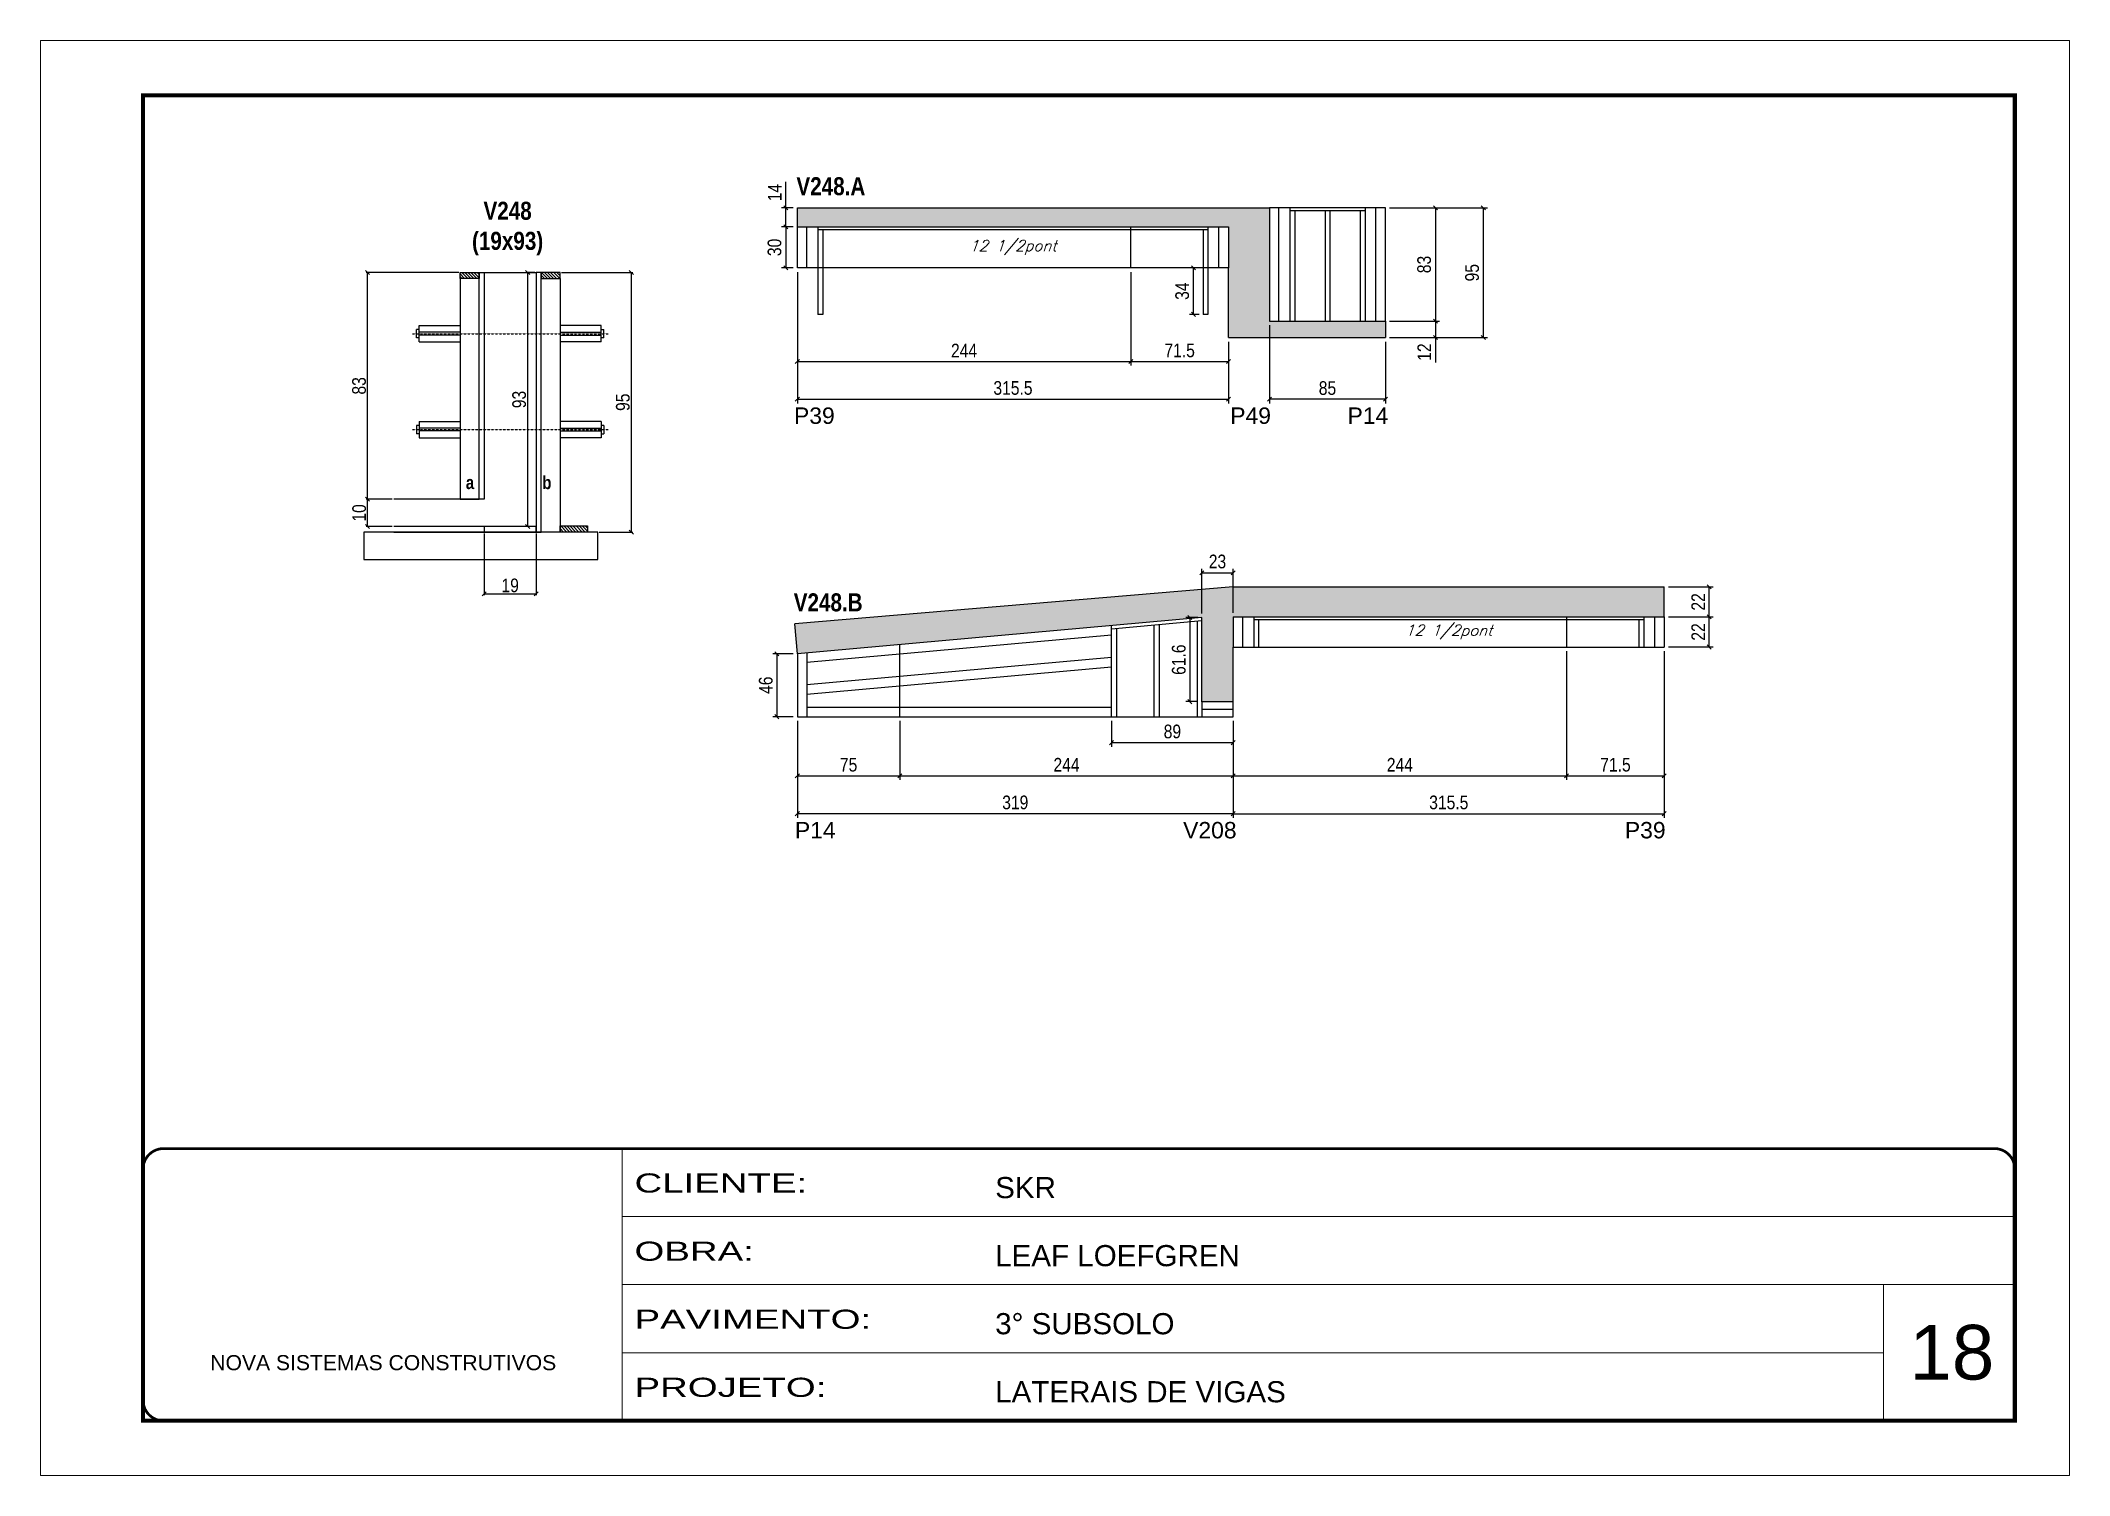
# Model space of a CAD drawing. Extents: x 3309 to 9590, y -2522 to 15424.
# Drawn here: x 4908 to 6393, y 8964 to 10014 of the extents above; entities that cross this region are included whole.
import ezdxf

# ---------------------------------------------------------------- set-up
doc = ezdxf.new("R2010")
doc.units = 0
for name, pattern in [('CONTINUO', [0]), ('DASHED', [0.75, 0.5, -0.25]), ('HIDDEN', [0.375, 0.25, -0.125])]:
    doc.linetypes.add(name, pattern=pattern)
for name, color, linetype in [('5', 5, 'Continuous'), ('COTA', 241, 'Continuous'), ('detalhes', 4, 'Continuous'), ('NOMENCLATURA', 7, 'Continuous'), ('Painéis', 200, 'Continuous'), ('SARR_2.2x10', 60, 'Continuous'), ('SARR_2.2x7', 40, 'Continuous'), ('SARR_3.5x7', 81, 'Continuous'), ('SARR_EDITAR', 141, 'Continuous'), ('TENSOR', 3, 'Continuous'), ('texto', 7, 'Continuous')]:
    doc.layers.add(name, color=color, linetype=linetype)
for name, color, linetype, lineweight in [('CARIMBO', 255, 'Continuous', 9), ('CONCRETO', 251, 'Continuous', 25), ('Folhas', 255, 'Continuous', 9), ('SARRAFO DE PRESSAO', 251, 'DASHED', 9)]:
    doc.layers.add(name, color=color, linetype=linetype, lineweight=lineweight)
doc.styles.add('ARIAL', font='arial.ttf')
doc.styles.add('COTA TECNICA', font='techl___.ttf', dxfattribs={"height": 10})
doc.styles.add('COTA TECNICA 2X', font='techl___.ttf', dxfattribs={"height": 10})
doc.styles.add('Romans', font='romans.shx')
doc.styles.get("Standard").update_dxf_attribs({"font": 'arial.ttf'})
doc.styles.add('TECNICA', font='techb___.ttf', dxfattribs={"height": 10})
doc.styles.add('Tecnologia', font='')
doc.styles.get('Tecnologia').set_extended_font_data('Forgotten Futurist')
doc.dimstyles.new('PAINEL', dxfattribs={"dimtxt": 10, "dimasz": 3, "dimexe": 3, "dimexo": 3, "dimgap": 3, "dimtad": 1, "dimdec": 1, "dimzin": 12, "dimdsep": 46, "dimtxsty": 'COTA TECNICA', "dimblk1": 'OBLIQUE', "dimblk2": 'OBLIQUE', "dimsah": 1, "dimcen": 0.9, "dimclrd": 4, "dimclre": 4, "dimclrt": 240, "dimadec": 1, "dimazin": 3, "dimtfac": 1, "dimtdec": 1, "dimtmove": 0, "dimatfit": 3, "dimfxl": 1, "dimtolj": 1, "dimtzin": 12, "dimarcsym": 0})
doc.dimstyles.new('SECAO', dxfattribs={"dimscale": 0.333333, "dimtxt": 5, "dimasz": 9, "dimexe": 3, "dimexo": 3, "dimgap": 3, "dimtad": 1, "dimdec": 1, "dimlfac": 0.5, "dimzin": 12, "dimdsep": 46, "dimtxsty": 'COTA TECNICA 2X', "dimblk1": 'OBLIQUE', "dimblk2": 'OBLIQUE', "dimsah": 1, "dimcen": 0.9, "dimclrd": 4, "dimclre": 4, "dimclrt": 240, "dimadec": 1, "dimazin": 3, "dimtfac": 1, "dimtdec": 1, "dimtmove": 0, "dimatfit": 3, "dimfxl": 1, "dimtolj": 1, "dimtzin": 12, "dimarcsym": 0})
pattern_1 = [(135, (38402.5196, -113672.6308), (-1.122532015, -1.122532015), [])]

msp = doc.modelspace()

# ---------------------------------------------------------------- texts
at = {"layer": '5', "linetype": 'Continuous'}
for s, p in [('P39', (5459.32, 9733.09)), ('P49', (5778.63, 9733.09)), ('P14', (5864.47, 9733.09)), ('P14', (5460.02, 9429.75)), ('V208', (5744.15, 9429.75)), ('P39', (6067.49, 9429.75))]:
    msp.add_text(s, height=12, rotation=0.00004, dxfattribs=at).set_placement(p)
at = {"layer": 'CARIMBO', "style": 'ARIAL'}
msp.add_text('18', height=40, dxfattribs=at).set_placement((6275.73, 9033.7))
at = {"layer": 'detalhes', "style": 'TECNICA'}
for s, p in [('a', (5219.11, 9685.36)), ('b', (5275.08, 9685.35))]:
    msp.add_text(s, height=9.6, dxfattribs=at).set_placement(p)
at = {"layer": 'NOMENCLATURA', "style": 'TECNICA'}
for s, p in [('V248.A', (5461.1, 9900.39)), ('V248.B', (5459.13, 9595.86))]:
    msp.add_text(s, height=13.2, dxfattribs=at).set_placement(p)
at = {"layer": 'NOMENCLATURA', "insert": (5249.71, 9895.63), "char_height": 13.2, "attachment_point": 2, "style": 'TECNICA'}
msp.add_mtext_dynamic_manual_height_columns('V248\\P(19x93)', width=300.2766, gutter_width=1, heights=[0], dxfattribs=at)
at = {"layer": 'texto', "color": 2, "char_height": 8, "attachment_point": 5, "style": 'Romans'}
for insert in [(5619.57, 9862.21), (5938.57, 9580.77)]:
    msp.add_mtext('{\\Q19;\\C256;12 1/2pont}', dxfattribs=dict(at, insert=insert))

# ---------------------------------------------------------------- blocks, each defined once
blk = doc.blocks.new('9999999999')
at = {"color": 30, "linetype": 'CONTINUO'}
for p, q in [((98564.6, 34230.2), (98564.6, 34429.4)), ((98564.6, 34379.6), (99584, 34379.6)), ((98564.6, 34329.8), (99488, 34329.8)), ((99584, 34329.8), (99488, 34329.8)), ((99488, 34329.8), (99488, 34230.2)), ((98564.6, 34280), (99488, 34280))]:
    blk.add_line(p, q, dxfattribs=at)
at = {"color": 30, "linetype": 'CONTINUO', "const_width": 2}
blk.add_lwpolyline([(99584, 34230.2), (99584, 34414.4, 0.414214), (99569, 34429.4), (98229, 34429.4, 0.414214), (98214, 34414.4), (98214, 34245.2, 0.414214), (98229, 34230.2), (99584, 34230.2)], format="xyb", dxfattribs=at)
at = {"layer": 'Folhas'}
blk.add_lwpolyline([(98139, 34190.2), (99624, 34190.2), (99624, 35240.2), (98139, 35240.2)], close=True, dxfattribs=at)
at = {"layer": 'Folhas', "color": 30, "const_width": 3}
blk.add_lwpolyline([(98214, 34230.2), (99584, 34230.2), (99584, 35200.2), (98214, 35200.2)], close=True, dxfattribs=at)
at = {"color": 7, "linetype": 'Continuous', "ltscale": 5, "style": 'ARIAL'}
for s, height, p in [('SKR', 15.48, (98837.7, 34393.1)), ('LEAF LOEFGREN', 15.483, (98837.7, 34343.3)), ('3° SUBSOLO', 15.48, (98837.7, 34293.5)), ('NOVA SISTEMAS CONSTRUTIVOS', 11.059, (98263.2, 34267.2)), ('LATERAIS DE VIGAS', 15.483, (98837.7, 34243.7))]:
    blk.add_text(s, height=height, dxfattribs=at).set_placement(p)
at = {"layer": 'Folhas', "color": 7, "style": 'Tecnologia', "width": 1.5}
for s, p in [('CLIENTE:', (98573.7, 34397.2)), ('OBRA:', (98573.7, 34347.3)), ('PAVIMENTO:', (98573.7, 34297.5)), ('PROJETO:', (98573.7, 34247.7))]:
    blk.add_text(s, height=14, dxfattribs=at).set_placement(p)
blk = doc.blocks.new('_Oblique')
at = {"color": 0, "linetype": 'ByBlock', "lineweight": -2}
blk.add_line((-0.5, -0.5), (0.5, 0.5), dxfattribs=at)
blk = doc.blocks.new('*D562')
at = {"layer": 'COTA', "color": 4, "lineweight": -2, "transparency": 16777216}
for p, q in [((5269.6, 9843.9), (5263.4, 9843.9)), ((5264.4, 9657.9), (5264.4, 9843.9)), ((5269.6, 9657.9), (5263.4, 9657.9))]:
    blk.add_line(p, q, dxfattribs=at)
at = {"layer": 'Defpoints', "color": 0, "transparency": 16777216}
for p in [(5264.4, 9843.9), (5270.6, 9843.9), (5270.6, 9657.9)]:
    blk.add_point(p, dxfattribs=at)
at = {"layer": 'COTA', "color": 4, "lineweight": -2, "transparency": 16777216, "xscale": 3, "yscale": 3, "zscale": 3}
for p, rotation in [((5264.4, 9843.9), 90), ((5264.4, 9657.9), 270)]:
    blk.add_blockref('_Oblique', p, dxfattribs=dict(at, rotation=rotation))
at = {"layer": 'COTA', "color": 240, "transparency": 16777216, "insert": (5258.2, 9750.9), "char_height": 10, "attachment_point": 5, "rotation": 90, "style": 'COTA TECNICA 2X'}
blk.add_mtext('\\A1;93', dxfattribs=at)
blk = doc.blocks.new('*D559')
at = {"layer": 'COTA', "color": 4, "lineweight": -2, "transparency": 16777216}
for p, q in [((5165.3, 9677.9), (5146.2, 9677.9)), ((5147.2, 9657.9), (5147.2, 9677.9)), ((5165.3, 9657.9), (5146.2, 9657.9))]:
    blk.add_line(p, q, dxfattribs=at)
at = {"layer": 'Defpoints', "color": 0, "transparency": 16777216}
for p in [(5147.2, 9677.9), (5166.3, 9677.9), (5166.3, 9657.9)]:
    blk.add_point(p, dxfattribs=at)
at = {"layer": 'COTA', "color": 4, "lineweight": -2, "transparency": 16777216, "xscale": 3, "yscale": 3, "zscale": 3}
for p, rotation in [((5147.2, 9677.9), 90), ((5147.2, 9657.9), 270)]:
    blk.add_blockref('_Oblique', p, dxfattribs=dict(at, rotation=rotation))
at = {"layer": 'COTA', "color": 240, "transparency": 16777216, "insert": (5141.1, 9667.9), "char_height": 10, "attachment_point": 5, "rotation": 90, "style": 'COTA TECNICA 2X'}
blk.add_mtext('\\A1;10', dxfattribs=at)
blk = doc.blocks.new('*D560')
at = {"layer": 'COTA', "color": 4, "lineweight": -2, "transparency": 16777216}
for p, q in [((5214, 9843.9), (5146.2, 9843.9)), ((5147.2, 9677.9), (5147.2, 9843.9)), ((5165.3, 9677.9), (5146.2, 9677.9))]:
    blk.add_line(p, q, dxfattribs=at)
at = {"layer": 'Defpoints', "color": 0, "transparency": 16777216}
for p in [(5147.2, 9843.9), (5215, 9843.9), (5166.3, 9677.9)]:
    blk.add_point(p, dxfattribs=at)
at = {"layer": 'COTA', "color": 4, "lineweight": -2, "transparency": 16777216, "xscale": 3, "yscale": 3, "zscale": 3}
for p, rotation in [((5147.2, 9843.9), 90), ((5147.2, 9677.9), 270)]:
    blk.add_blockref('_Oblique', p, dxfattribs=dict(at, rotation=rotation))
at = {"layer": 'COTA', "color": 240, "transparency": 16777216, "insert": (5141, 9760.9), "char_height": 10, "attachment_point": 5, "rotation": 90, "style": 'COTA TECNICA 2X'}
blk.add_mtext('\\A1;83', dxfattribs=at)
blk = doc.blocks.new('*D561')
at = {"layer": 'COTA', "color": 4, "lineweight": -2, "transparency": 16777216}
for p, q in [((5289.2, 9843.9), (5341.3, 9843.9)), ((5340.3, 9653.9), (5340.3, 9843.9)), ((5316.7, 9653.9), (5341.3, 9653.9))]:
    blk.add_line(p, q, dxfattribs=at)
at = {"layer": 'Defpoints', "color": 0, "transparency": 16777216}
for p in [(5288.2, 9843.9), (5340.3, 9843.9), (5315.7, 9653.9)]:
    blk.add_point(p, dxfattribs=at)
at = {"layer": 'COTA', "color": 4, "lineweight": -2, "transparency": 16777216, "xscale": 3, "yscale": 3, "zscale": 3}
for p, rotation in [((5340.3, 9843.9), 90), ((5340.3, 9653.9), 270)]:
    blk.add_blockref('_Oblique', p, dxfattribs=dict(at, rotation=rotation))
at = {"layer": 'COTA', "color": 240, "transparency": 16777216, "insert": (5334.1, 9748.9), "char_height": 10, "attachment_point": 5, "rotation": 90, "style": 'COTA TECNICA 2X'}
blk.add_mtext('\\A1;95', dxfattribs=at)
blk = doc.blocks.new('*D558')
at = {"layer": 'COTA', "color": 4, "lineweight": -2, "transparency": 16777216}
for p, q in [((5232.6, 9652.9), (5232.6, 9607.7)), ((5270.6, 9652.9), (5270.6, 9607.7)), ((5232.6, 9608.7), (5270.6, 9608.7))]:
    blk.add_line(p, q, dxfattribs=at)
at = {"layer": 'Defpoints', "color": 0, "transparency": 16777216}
for p in [(5232.6, 9653.9), (5270.6, 9653.9), (5270.6, 9608.7)]:
    blk.add_point(p, dxfattribs=at)
at = {"layer": 'COTA', "color": 4, "lineweight": -2, "transparency": 16777216, "xscale": 3, "yscale": 3, "zscale": 3, "rotation": 180}
blk.add_blockref('_Oblique', (5232.6, 9608.7), dxfattribs=at)
at = {"layer": 'COTA', "color": 4, "lineweight": -2, "transparency": 16777216, "xscale": 3, "yscale": 3, "zscale": 3}
blk.add_blockref('_Oblique', (5270.6, 9608.7), dxfattribs=at)
at = {"layer": 'COTA', "color": 240, "transparency": 16777216, "insert": (5251.6, 9614.8), "char_height": 10, "attachment_point": 5, "style": 'COTA TECNICA 2X'}
blk.add_mtext('\\A1;19', dxfattribs=at)
blk = doc.blocks.new('*D563')
at = {"layer": 'COTA', "color": 4, "linetype": 'ByBlock', "lineweight": -2, "transparency": 16777216}
for p, q in [((5807.3, 9805.2), (5807.3, 9748.1)), ((5892.3, 9793.2), (5892.3, 9748.1)), ((5892.3, 9751.1), (5807.3, 9751.1))]:
    blk.add_line(p, q, dxfattribs=at)
at = {"layer": 'Defpoints', "color": 0, "linetype": 'ByBlock', "transparency": 16777216}
for p in [(5807.3, 9808.2), (5892.3, 9796.2), (5807.3, 9751.1)]:
    blk.add_point(p, dxfattribs=at)
at = {"layer": 'COTA', "color": 4, "linetype": 'ByBlock', "lineweight": -2, "transparency": 16777216, "xscale": 3, "yscale": 3, "zscale": 3, "rotation": 180}
blk.add_blockref('_Oblique', (5807.3, 9751.1), dxfattribs=at)
at = {"layer": 'COTA', "color": 4, "linetype": 'ByBlock', "lineweight": -2, "transparency": 16777216, "xscale": 3, "yscale": 3, "zscale": 3}
blk.add_blockref('_Oblique', (5892.3, 9751.1), dxfattribs=at)
at = {"layer": 'COTA', "color": 240, "linetype": 'ByBlock', "transparency": 16777216, "insert": (5849.8, 9759.2), "char_height": 10, "attachment_point": 5, "style": 'COTA TECNICA'}
blk.add_mtext('\\A1;85', dxfattribs=at)
blk = doc.blocks.new('*D565')
at = {"layer": 'COTA', "color": 4, "lineweight": -2, "transparency": 16777216}
for p, q in [((5895.3, 9891.2), (5931.8, 9891.2)), ((5928.8, 9891.2), (5928.8, 9808.2)), ((5895.3, 9808.2), (5931.8, 9808.2))]:
    blk.add_line(p, q, dxfattribs=at)
at = {"layer": 'Defpoints', "color": 0, "transparency": 16777216}
for p in [(5892.3, 9891.2), (5892.3, 9808.2), (5928.8, 9808.2)]:
    blk.add_point(p, dxfattribs=at)
at = {"layer": 'COTA', "color": 4, "lineweight": -2, "transparency": 16777216, "xscale": 3, "yscale": 3, "zscale": 3}
for p, rotation in [((5928.8, 9891.2), 90), ((5928.8, 9808.2), 270)]:
    blk.add_blockref('_Oblique', p, dxfattribs=dict(at, rotation=rotation))
at = {"layer": 'COTA', "color": 240, "transparency": 16777216, "insert": (5920.6, 9849.7), "char_height": 10, "attachment_point": 5, "rotation": 90, "style": 'COTA TECNICA'}
blk.add_mtext('\\A1;83', dxfattribs=at)
blk = doc.blocks.new('*D564')
at = {"layer": 'COTA', "color": 4, "lineweight": -2, "transparency": 16777216}
for p, q in [((5895.3, 9808.2), (5931.8, 9808.2)), ((5928.8, 9808.2), (5928.8, 9796.2)), ((5895.3, 9796.2), (5931.8, 9796.2)), ((5928.8, 9796.2), (5928.8, 9777.9))]:
    blk.add_line(p, q, dxfattribs=at)
at = {"layer": 'Defpoints', "color": 0, "transparency": 16777216}
for p in [(5892.3, 9808.2), (5892.3, 9796.2), (5928.8, 9796.2)]:
    blk.add_point(p, dxfattribs=at)
at = {"layer": 'COTA', "color": 4, "lineweight": -2, "transparency": 16777216, "xscale": 3, "yscale": 3, "zscale": 3}
for p, rotation in [((5928.8, 9808.2), 90), ((5928.8, 9796.2), 270)]:
    blk.add_blockref('_Oblique', p, dxfattribs=dict(at, rotation=rotation))
at = {"layer": 'COTA', "color": 240, "transparency": 16777216, "insert": (5920.7, 9785.6), "char_height": 10, "attachment_point": 5, "rotation": 90, "style": 'COTA TECNICA'}
blk.add_mtext('\\A1;12', dxfattribs=at)
blk = doc.blocks.new('*D566')
at = {"layer": 'COTA', "color": 4, "lineweight": -2, "transparency": 16777216}
for p, q in [((5895.3, 9891.2), (5966.9, 9891.2)), ((5963.9, 9796.2), (5963.9, 9891.2)), ((5895.3, 9796.2), (5966.9, 9796.2))]:
    blk.add_line(p, q, dxfattribs=at)
at = {"layer": 'Defpoints', "color": 0, "transparency": 16777216}
for p in [(5892.3, 9891.2), (5963.9, 9891.2), (5892.3, 9796.2)]:
    blk.add_point(p, dxfattribs=at)
at = {"layer": 'COTA', "color": 4, "lineweight": -2, "transparency": 16777216, "xscale": 3, "yscale": 3, "zscale": 3}
for p, rotation in [((5963.9, 9891.2), 90), ((5963.9, 9796.2), 270)]:
    blk.add_blockref('_Oblique', p, dxfattribs=dict(at, rotation=rotation))
at = {"layer": 'COTA', "color": 240, "transparency": 16777216, "insert": (5955.7, 9843.7), "char_height": 10, "attachment_point": 5, "rotation": 90, "style": 'COTA TECNICA'}
blk.add_mtext('\\A1;95', dxfattribs=at)
blk = doc.blocks.new('*D568')
at = {"layer": 'COTA', "color": 4, "lineweight": -2, "transparency": 16777216}
for p, q in [((5461.8, 9515.8), (5461.8, 9444.8)), ((5780.8, 9515.8), (5780.8, 9444.8)), ((5780.8, 9447.8), (5461.8, 9447.8))]:
    blk.add_line(p, q, dxfattribs=at)
at = {"layer": 'Defpoints', "color": 0, "transparency": 16777216}
for p in [(5461.8, 9518.8), (5780.8, 9518.8), (5461.8, 9447.8)]:
    blk.add_point(p, dxfattribs=at)
at = {"layer": 'COTA', "color": 4, "lineweight": -2, "transparency": 16777216, "xscale": 3, "yscale": 3, "zscale": 3, "rotation": 180}
blk.add_blockref('_Oblique', (5461.8, 9447.8), dxfattribs=at)
at = {"layer": 'COTA', "color": 4, "lineweight": -2, "transparency": 16777216, "xscale": 3, "yscale": 3, "zscale": 3}
blk.add_blockref('_Oblique', (5780.8, 9447.8), dxfattribs=at)
at = {"layer": 'COTA', "color": 240, "transparency": 16777216, "insert": (5621.3, 9456), "char_height": 10, "attachment_point": 5, "style": 'COTA TECNICA'}
blk.add_mtext('\\A1;319', dxfattribs=at)
blk = doc.blocks.new('*D569')
at = {"layer": 'COTA', "color": 4, "lineweight": -2, "transparency": 16777216}
for p, q in [((5461.8, 9515.8), (5461.8, 9472.5)), ((5536.8, 9515.8), (5536.8, 9472.5)), ((5461.8, 9475.5), (5536.8, 9475.5))]:
    blk.add_line(p, q, dxfattribs=at)
at = {"layer": 'Defpoints', "color": 0, "transparency": 16777216}
for p in [(5461.8, 9518.8), (5536.8, 9518.8), (5536.8, 9475.5)]:
    blk.add_point(p, dxfattribs=at)
at = {"layer": 'COTA', "color": 4, "lineweight": -2, "transparency": 16777216, "xscale": 3, "yscale": 3, "zscale": 3, "rotation": 180}
blk.add_blockref('_Oblique', (5461.8, 9475.5), dxfattribs=at)
at = {"layer": 'COTA', "color": 4, "lineweight": -2, "transparency": 16777216, "xscale": 3, "yscale": 3, "zscale": 3}
blk.add_blockref('_Oblique', (5536.8, 9475.5), dxfattribs=at)
at = {"layer": 'COTA', "color": 240, "transparency": 16777216, "insert": (5499.3, 9483.6), "char_height": 10, "attachment_point": 5, "style": 'COTA TECNICA'}
blk.add_mtext('\\A1;75', dxfattribs=at)
blk = doc.blocks.new('*D570')
at = {"layer": 'COTA', "color": 4, "lineweight": -2, "transparency": 16777216}
for p, q in [((5536.8, 9515.8), (5536.8, 9472.5)), ((5780.8, 9515.8), (5780.8, 9472.5)), ((5536.8, 9475.5), (5780.8, 9475.5))]:
    blk.add_line(p, q, dxfattribs=at)
at = {"layer": 'Defpoints', "color": 0, "transparency": 16777216}
for p in [(5536.8, 9518.8), (5780.8, 9518.8), (5780.8, 9475.5)]:
    blk.add_point(p, dxfattribs=at)
at = {"layer": 'COTA', "color": 4, "lineweight": -2, "transparency": 16777216, "xscale": 3, "yscale": 3, "zscale": 3, "rotation": 180}
blk.add_blockref('_Oblique', (5536.8, 9475.5), dxfattribs=at)
at = {"layer": 'COTA', "color": 4, "lineweight": -2, "transparency": 16777216, "xscale": 3, "yscale": 3, "zscale": 3}
blk.add_blockref('_Oblique', (5780.8, 9475.5), dxfattribs=at)
at = {"layer": 'COTA', "color": 240, "transparency": 16777216, "insert": (5658.8, 9483.6), "char_height": 10, "attachment_point": 5, "style": 'COTA TECNICA'}
blk.add_mtext('\\A1;244', dxfattribs=at)
blk = doc.blocks.new('*D571')
at = {"layer": 'COTA', "color": 4, "lineweight": -2, "transparency": 16777216}
for p, q in [((5458.8, 9564.8), (5443.8, 9564.8)), ((5446.8, 9564.8), (5446.8, 9518.8)), ((5458.8, 9518.8), (5443.8, 9518.8))]:
    blk.add_line(p, q, dxfattribs=at)
at = {"layer": 'Defpoints', "color": 0, "transparency": 16777216}
for p in [(5461.8, 9564.8), (5446.8, 9518.8), (5461.8, 9518.8)]:
    blk.add_point(p, dxfattribs=at)
at = {"layer": 'COTA', "color": 4, "lineweight": -2, "transparency": 16777216, "xscale": 3, "yscale": 3, "zscale": 3}
for p, rotation in [((5446.8, 9564.8), 90), ((5446.8, 9518.8), 270)]:
    blk.add_blockref('_Oblique', p, dxfattribs=dict(at, rotation=rotation))
at = {"layer": 'COTA', "color": 240, "transparency": 16777216, "insert": (5438.7, 9541.8), "char_height": 10, "attachment_point": 5, "rotation": 90, "style": 'COTA TECNICA'}
blk.add_mtext('\\A1;46', dxfattribs=at)
blk = doc.blocks.new('*D572')
at = {"layer": 'COTA', "color": 4, "lineweight": -2, "transparency": 16777216}
for p, q in [((5754.8, 9591.3), (5746.1, 9591.3)), ((5749.1, 9591.3), (5749.1, 9529.8)), ((5754.8, 9529.8), (5746.1, 9529.8))]:
    blk.add_line(p, q, dxfattribs=at)
at = {"layer": 'Defpoints', "color": 0, "transparency": 16777216}
for p in [(5757.8, 9591.3), (5749.1, 9529.8), (5757.8, 9529.8)]:
    blk.add_point(p, dxfattribs=at)
at = {"layer": 'COTA', "color": 4, "lineweight": -2, "transparency": 16777216, "xscale": 3, "yscale": 3, "zscale": 3}
for p, rotation in [((5749.1, 9591.3), 90), ((5749.1, 9529.8), 270)]:
    blk.add_blockref('_Oblique', p, dxfattribs=dict(at, rotation=rotation))
at = {"layer": 'COTA', "color": 240, "transparency": 16777216, "insert": (5741, 9560.5), "char_height": 10, "attachment_point": 5, "rotation": 90, "style": 'COTA TECNICA'}
blk.add_mtext('\\A1;61.6', dxfattribs=at)
blk = doc.blocks.new('*D573')
at = {"layer": 'COTA', "color": 4, "lineweight": -2, "transparency": 16777216}
for p, q in [((5757.8, 9594.3), (5757.8, 9627.1)), ((5757.8, 9624.1), (5780.8, 9624.1)), ((5780.8, 9594.8), (5780.8, 9627.1))]:
    blk.add_line(p, q, dxfattribs=at)
at = {"layer": 'Defpoints', "color": 0, "transparency": 16777216}
for p in [(5780.8, 9624.1), (5757.8, 9591.3), (5780.8, 9591.8)]:
    blk.add_point(p, dxfattribs=at)
at = {"layer": 'COTA', "color": 4, "lineweight": -2, "transparency": 16777216, "xscale": 3, "yscale": 3, "zscale": 3, "rotation": 180}
blk.add_blockref('_Oblique', (5757.8, 9624.1), dxfattribs=at)
at = {"layer": 'COTA', "color": 4, "lineweight": -2, "transparency": 16777216, "xscale": 3, "yscale": 3, "zscale": 3}
blk.add_blockref('_Oblique', (5780.8, 9624.1), dxfattribs=at)
at = {"layer": 'COTA', "color": 240, "transparency": 16777216, "insert": (5769.3, 9632.3), "char_height": 10, "attachment_point": 5, "style": 'COTA TECNICA'}
blk.add_mtext('\\A1;23', dxfattribs=at)
blk = doc.blocks.new('*D574')
at = {"layer": 'COTA', "color": 4, "lineweight": -2, "transparency": 16777216}
for p, q in [((5691.8, 9515.8), (5691.8, 9496.8)), ((5780.8, 9515.8), (5780.8, 9496.8)), ((5691.8, 9499.8), (5780.8, 9499.8))]:
    blk.add_line(p, q, dxfattribs=at)
at = {"layer": 'Defpoints', "color": 0, "transparency": 16777216}
for p in [(5691.8, 9518.8), (5780.8, 9518.8), (5780.8, 9499.8)]:
    blk.add_point(p, dxfattribs=at)
at = {"layer": 'COTA', "color": 4, "lineweight": -2, "transparency": 16777216, "xscale": 3, "yscale": 3, "zscale": 3, "rotation": 180}
blk.add_blockref('_Oblique', (5691.8, 9499.8), dxfattribs=at)
at = {"layer": 'COTA', "color": 4, "lineweight": -2, "transparency": 16777216, "xscale": 3, "yscale": 3, "zscale": 3}
blk.add_blockref('_Oblique', (5780.8, 9499.8), dxfattribs=at)
at = {"layer": 'COTA', "color": 240, "transparency": 16777216, "insert": (5736.3, 9507.9), "char_height": 10, "attachment_point": 5, "style": 'COTA TECNICA'}
blk.add_mtext('\\A1;89', dxfattribs=at)
blk = doc.blocks.new('*D575')
at = {"layer": 'COTA', "color": 4, "lineweight": -2, "transparency": 16777216}
for p, q in [((5461.8, 9844.2), (5461.8, 9748.1)), ((5777.3, 9793.2), (5777.3, 9748.1)), ((5461.8, 9751.1), (5777.3, 9751.1))]:
    blk.add_line(p, q, dxfattribs=at)
at = {"layer": 'Defpoints', "color": 0, "transparency": 16777216}
for p in [(5461.8, 9847.2), (5777.3, 9796.2), (5777.3, 9751.1)]:
    blk.add_point(p, dxfattribs=at)
at = {"layer": 'COTA', "color": 4, "lineweight": -2, "transparency": 16777216, "xscale": 3, "yscale": 3, "zscale": 3, "rotation": 180}
blk.add_blockref('_Oblique', (5461.8, 9751.1), dxfattribs=at)
at = {"layer": 'COTA', "color": 4, "lineweight": -2, "transparency": 16777216, "xscale": 3, "yscale": 3, "zscale": 3}
blk.add_blockref('_Oblique', (5777.3, 9751.1), dxfattribs=at)
at = {"layer": 'COTA', "color": 240, "transparency": 16777216, "insert": (5619.6, 9759.3), "char_height": 10, "attachment_point": 5, "style": 'COTA TECNICA'}
blk.add_mtext('\\A1;315.5', dxfattribs=at)
blk = doc.blocks.new('*D576')
at = {"layer": 'COTA', "color": 4, "lineweight": -2, "transparency": 16777216}
for p, q in [((5461.8, 9844.2), (5461.8, 9775.7)), ((5705.8, 9844.2), (5705.8, 9775.7)), ((5461.8, 9778.7), (5705.8, 9778.7))]:
    blk.add_line(p, q, dxfattribs=at)
at = {"layer": 'Defpoints', "color": 0, "transparency": 16777216}
for p in [(5461.8, 9847.2), (5705.8, 9847.2), (5705.8, 9778.7)]:
    blk.add_point(p, dxfattribs=at)
at = {"layer": 'COTA', "color": 4, "lineweight": -2, "transparency": 16777216, "xscale": 3, "yscale": 3, "zscale": 3, "rotation": 180}
blk.add_blockref('_Oblique', (5461.8, 9778.7), dxfattribs=at)
at = {"layer": 'COTA', "color": 4, "lineweight": -2, "transparency": 16777216, "xscale": 3, "yscale": 3, "zscale": 3}
blk.add_blockref('_Oblique', (5705.8, 9778.7), dxfattribs=at)
at = {"layer": 'COTA', "color": 240, "transparency": 16777216, "insert": (5583.8, 9786.7), "char_height": 10, "attachment_point": 5, "style": 'COTA TECNICA'}
blk.add_mtext('\\A1;244', dxfattribs=at)
blk = doc.blocks.new('*D577')
at = {"layer": 'COTA', "color": 4, "lineweight": -2, "transparency": 16777216}
for p, q in [((5705.8, 9844.2), (5705.8, 9775.7)), ((5777.3, 9793.2), (5777.3, 9775.7)), ((5705.8, 9778.7), (5777.3, 9778.7))]:
    blk.add_line(p, q, dxfattribs=at)
at = {"layer": 'Defpoints', "color": 0, "transparency": 16777216}
for p in [(5705.8, 9847.2), (5777.3, 9796.2), (5777.3, 9778.7)]:
    blk.add_point(p, dxfattribs=at)
at = {"layer": 'COTA', "color": 4, "lineweight": -2, "transparency": 16777216, "xscale": 3, "yscale": 3, "zscale": 3, "rotation": 180}
blk.add_blockref('_Oblique', (5705.8, 9778.7), dxfattribs=at)
at = {"layer": 'COTA', "color": 4, "lineweight": -2, "transparency": 16777216, "xscale": 3, "yscale": 3, "zscale": 3}
blk.add_blockref('_Oblique', (5777.3, 9778.7), dxfattribs=at)
at = {"layer": 'COTA', "color": 240, "transparency": 16777216, "insert": (5741.6, 9786.8), "char_height": 10, "attachment_point": 5, "style": 'COTA TECNICA'}
blk.add_mtext('\\A1;71.5', dxfattribs=at)
blk = doc.blocks.new('*D578')
at = {"layer": 'COTA', "color": 4, "lineweight": -2, "transparency": 16777216}
for p, q in [((5458.8, 9877.2), (5450.3, 9877.2)), ((5453.3, 9877.2), (5453.3, 9847.2)), ((5458.8, 9847.2), (5450.3, 9847.2))]:
    blk.add_line(p, q, dxfattribs=at)
at = {"layer": 'Defpoints', "color": 0, "transparency": 16777216}
for p in [(5461.8, 9877.2), (5453.3, 9847.2), (5461.8, 9847.2)]:
    blk.add_point(p, dxfattribs=at)
at = {"layer": 'COTA', "color": 4, "lineweight": -2, "transparency": 16777216, "xscale": 3, "yscale": 3, "zscale": 3}
for p, rotation in [((5453.3, 9877.2), 90), ((5453.3, 9847.2), 270)]:
    blk.add_blockref('_Oblique', p, dxfattribs=dict(at, rotation=rotation))
at = {"layer": 'COTA', "color": 240, "transparency": 16777216, "insert": (5445.1, 9862.2), "char_height": 10, "attachment_point": 5, "rotation": 90, "style": 'COTA TECNICA'}
blk.add_mtext('\\A1;30', dxfattribs=at)
blk = doc.blocks.new('*D579')
at = {"layer": 'COTA', "color": 4, "lineweight": -2, "transparency": 16777216}
for p, q in [((5453.3, 9891.2), (5453.3, 9910.3)), ((5458.8, 9891.2), (5450.3, 9891.2)), ((5453.3, 9877.2), (5453.3, 9891.2)), ((5458.8, 9877.2), (5450.3, 9877.2))]:
    blk.add_line(p, q, dxfattribs=at)
at = {"layer": 'Defpoints', "color": 0, "transparency": 16777216}
for p in [(5453.3, 9891.2), (5461.8, 9891.2), (5461.8, 9877.2)]:
    blk.add_point(p, dxfattribs=at)
at = {"layer": 'COTA', "color": 4, "lineweight": -2, "transparency": 16777216, "xscale": 3, "yscale": 3, "zscale": 3}
for p, rotation in [((5453.3, 9891.2), 90), ((5453.3, 9877.2), 270)]:
    blk.add_blockref('_Oblique', p, dxfattribs=dict(at, rotation=rotation))
at = {"layer": 'COTA', "color": 240, "transparency": 16777216, "insert": (5445.2, 9902.3), "char_height": 10, "attachment_point": 5, "rotation": 90, "style": 'COTA TECNICA'}
blk.add_mtext('\\A1;14', dxfattribs=at)
blk = doc.blocks.new('*D580')
at = {"layer": 'COTA', "color": 4, "lineweight": -2, "transparency": 16777216}
for p, q in [((6096.3, 9566.8), (6096.3, 9444.8)), ((5780.8, 9515.8), (5780.8, 9444.8)), ((5780.8, 9447.8), (6096.3, 9447.8))]:
    blk.add_line(p, q, dxfattribs=at)
at = {"layer": 'Defpoints', "color": 0, "transparency": 16777216}
for p in [(6096.3, 9569.8), (5780.8, 9518.8), (6096.3, 9447.8)]:
    blk.add_point(p, dxfattribs=at)
at = {"layer": 'COTA', "color": 4, "lineweight": -2, "transparency": 16777216, "xscale": 3, "yscale": 3, "zscale": 3, "rotation": 180}
blk.add_blockref('_Oblique', (5780.8, 9447.8), dxfattribs=at)
at = {"layer": 'COTA', "color": 4, "lineweight": -2, "transparency": 16777216, "xscale": 3, "yscale": 3, "zscale": 3}
blk.add_blockref('_Oblique', (6096.3, 9447.8), dxfattribs=at)
at = {"layer": 'COTA', "color": 240, "transparency": 16777216, "insert": (5938.6, 9456), "char_height": 10, "attachment_point": 5, "style": 'COTA TECNICA'}
blk.add_mtext('\\A1;315.5', dxfattribs=at)
blk = doc.blocks.new('*D581')
at = {"layer": 'COTA', "color": 4, "lineweight": -2, "transparency": 16777216}
for p, q in [((6099.3, 9591.8), (6132.2, 9591.8)), ((6129.2, 9569.8), (6129.2, 9591.8)), ((6099.3, 9569.8), (6132.2, 9569.8))]:
    blk.add_line(p, q, dxfattribs=at)
at = {"layer": 'Defpoints', "color": 0, "transparency": 16777216}
for p in [(6096.3, 9591.8), (6129.2, 9591.8), (6096.3, 9569.8)]:
    blk.add_point(p, dxfattribs=at)
at = {"layer": 'COTA', "color": 4, "lineweight": -2, "transparency": 16777216, "xscale": 3, "yscale": 3, "zscale": 3}
for p, rotation in [((6129.2, 9591.8), 90), ((6129.2, 9569.8), 270)]:
    blk.add_blockref('_Oblique', p, dxfattribs=dict(at, rotation=rotation))
at = {"layer": 'COTA', "color": 240, "transparency": 16777216, "insert": (6121.2, 9580.8), "char_height": 10, "attachment_point": 5, "rotation": 90, "style": 'COTA TECNICA'}
blk.add_mtext('\\A1;22', dxfattribs=at)
blk = doc.blocks.new('*D582')
at = {"layer": 'COTA', "color": 4, "lineweight": -2, "transparency": 16777216}
for p, q in [((6099.3, 9613.8), (6132.2, 9613.8)), ((6129.2, 9591.8), (6129.2, 9613.8)), ((6099.3, 9591.8), (6132.2, 9591.8))]:
    blk.add_line(p, q, dxfattribs=at)
at = {"layer": 'Defpoints', "color": 0, "transparency": 16777216}
for p in [(6096.3, 9613.8), (6129.2, 9613.8), (6096.3, 9591.8)]:
    blk.add_point(p, dxfattribs=at)
at = {"layer": 'COTA', "color": 4, "lineweight": -2, "transparency": 16777216, "xscale": 3, "yscale": 3, "zscale": 3}
for p, rotation in [((6129.2, 9613.8), 90), ((6129.2, 9591.8), 270)]:
    blk.add_blockref('_Oblique', p, dxfattribs=dict(at, rotation=rotation))
at = {"layer": 'COTA', "color": 240, "transparency": 16777216, "insert": (6121.2, 9602.8), "char_height": 10, "attachment_point": 5, "rotation": 90, "style": 'COTA TECNICA'}
blk.add_mtext('\\A1;22', dxfattribs=at)
blk = doc.blocks.new('*D583')
at = {"layer": 'COTA', "color": 4, "lineweight": -2, "transparency": 16777216}
for p, q in [((6024.8, 9566.8), (6024.8, 9472.5)), ((5780.8, 9515.8), (5780.8, 9472.5)), ((5780.8, 9475.5), (6024.8, 9475.5))]:
    blk.add_line(p, q, dxfattribs=at)
at = {"layer": 'Defpoints', "color": 0, "transparency": 16777216}
for p in [(6024.8, 9569.8), (5780.8, 9518.8), (6024.8, 9475.5)]:
    blk.add_point(p, dxfattribs=at)
at = {"layer": 'COTA', "color": 4, "lineweight": -2, "transparency": 16777216, "xscale": 3, "yscale": 3, "zscale": 3, "rotation": 180}
blk.add_blockref('_Oblique', (5780.8, 9475.5), dxfattribs=at)
at = {"layer": 'COTA', "color": 4, "lineweight": -2, "transparency": 16777216, "xscale": 3, "yscale": 3, "zscale": 3}
blk.add_blockref('_Oblique', (6024.8, 9475.5), dxfattribs=at)
at = {"layer": 'COTA', "color": 240, "transparency": 16777216, "insert": (5902.8, 9483.6), "char_height": 10, "attachment_point": 5, "style": 'COTA TECNICA'}
blk.add_mtext('\\A1;244', dxfattribs=at)
blk = doc.blocks.new('*D584')
at = {"layer": 'COTA', "color": 4, "lineweight": -2, "transparency": 16777216}
for p, q in [((6024.8, 9566.8), (6024.8, 9472.5)), ((6096.3, 9566.8), (6096.3, 9472.5)), ((6024.8, 9475.5), (6096.3, 9475.5))]:
    blk.add_line(p, q, dxfattribs=at)
at = {"layer": 'Defpoints', "color": 0, "transparency": 16777216}
for p in [(6024.8, 9569.8), (6096.3, 9569.8), (6096.3, 9475.5)]:
    blk.add_point(p, dxfattribs=at)
at = {"layer": 'COTA', "color": 4, "lineweight": -2, "transparency": 16777216, "xscale": 3, "yscale": 3, "zscale": 3, "rotation": 180}
blk.add_blockref('_Oblique', (6024.8, 9475.5), dxfattribs=at)
at = {"layer": 'COTA', "color": 4, "lineweight": -2, "transparency": 16777216, "xscale": 3, "yscale": 3, "zscale": 3}
blk.add_blockref('_Oblique', (6096.3, 9475.5), dxfattribs=at)
at = {"layer": 'COTA', "color": 240, "transparency": 16777216, "insert": (6060.6, 9483.6), "char_height": 10, "attachment_point": 5, "style": 'COTA TECNICA'}
blk.add_mtext('\\A1;71.5', dxfattribs=at)
blk = doc.blocks.new('*D1146')
at = {"layer": 'COTA', "color": 4, "lineweight": -2, "transparency": 16777216}
for p, q in [((5755.8, 9847.2), (5748.8, 9847.2)), ((5751.8, 9813.2), (5751.8, 9847.2)), ((5755.8, 9813.2), (5748.8, 9813.2))]:
    blk.add_line(p, q, dxfattribs=at)
at = {"layer": 'Defpoints', "color": 0, "transparency": 16777216}
for p in [(5751.8, 9847.2), (5758.8, 9847.2), (5758.8, 9813.2)]:
    blk.add_point(p, dxfattribs=at)
at = {"layer": 'COTA', "color": 4, "lineweight": -2, "transparency": 16777216, "xscale": 3, "yscale": 3, "zscale": 3}
for p, rotation in [((5751.8, 9847.2), 90), ((5751.8, 9813.2), 270)]:
    blk.add_blockref('_Oblique', p, dxfattribs=dict(at, rotation=rotation))
at = {"layer": 'COTA', "color": 240, "transparency": 16777216, "insert": (5743.5, 9830.2), "char_height": 10, "attachment_point": 5, "rotation": 90, "style": 'COTA TECNICA'}
blk.add_mtext('\\A1;34', dxfattribs=at)

# ---------------------------------------------------------------- dimensions: what is measured, and where the dimension line sits
at = {"layer": 'COTA'}
for base, p1, p2, dimstyle, picture, middle in [((5453.28, 9891.21), (5461.82, 9877.21), (5461.82, 9891.21), 'PAINEL', '*D579', (5445.21, 9902.27)), ((5928.8, 9808.21), (5892.32, 9891.21), (5892.32, 9808.21), 'PAINEL', '*D565', (5920.56, 9849.71)), ((5963.86, 9891.21), (5892.32, 9796.21), (5892.32, 9891.21), 'PAINEL', '*D566', (5955.73, 9843.71)), ((5453.28, 9847.21), (5461.82, 9877.21), (5461.82, 9847.21), 'PAINEL', '*D578', (5445.06, 9862.21)), ((5751.77, 9847.21), (5758.82, 9813.21), (5758.82, 9847.21), 'PAINEL', '*D1146', (5743.55, 9830.21)), ((5264.43, 9843.94), (5270.58, 9657.94), (5270.58, 9843.94), 'SECAO', '*D562', (5258.18, 9750.94)), ((5928.8, 9796.21), (5892.32, 9808.21), (5892.32, 9796.21), 'PAINEL', '*D564', (5920.74, 9785.55)), ((5147.23, 9677.94), (5166.33, 9657.94), (5166.33, 9677.94), 'SECAO', '*D559', (5141.13, 9667.94)), ((6129.17, 9613.77), (6096.32, 9591.77), (6096.32, 9613.77), 'PAINEL', '*D582', (6121.17, 9602.77)), ((6129.17, 9591.77), (6096.32, 9569.77), (6096.32, 9591.77), 'PAINEL', '*D581', (6121.17, 9580.77)), ((5749.141, 9529.7686), (5757.8181, 9591.3213), (5757.8181, 9529.7686), 'PAINEL', '*D572', (5741.0387, 9560.5449)), ((5446.84, 9518.77), (5461.82, 9564.76), (5461.82, 9518.77), 'PAINEL', '*D571', (5438.74, 9541.76))]:
    dim = msp.add_linear_dim(base=base, p1=p1, p2=p2, angle=90, dimstyle=dimstyle, dxfattribs=at)
    dim.commit()
    dim.dimension.update_dxf_attribs({"geometry": picture, "text_midpoint": middle})
for base, p1, p2, dimstyle, picture, middle in [((5777.32, 9751.1), (5461.82, 9847.21), (5777.32, 9796.21), 'PAINEL', '*D575', (5619.57, 9759.32)), ((5705.82, 9778.67), (5461.82, 9847.21), (5705.82, 9847.21), 'PAINEL', '*D576', (5583.82, 9786.74)), ((5270.58, 9608.69), (5232.58, 9653.94), (5270.58, 9653.94), 'SECAO', '*D558', (5251.58, 9614.78)), ((5780.82, 9624.07), (5757.82, 9591.32), (5780.82, 9591.77), 'PAINEL', '*D573', (5769.32, 9632.29)), ((6096.32, 9447.77), (5780.82, 9518.77), (6096.32, 9569.77), 'PAINEL', '*D580', (5938.57, 9455.99)), ((6024.82, 9475.5), (5780.82, 9518.77), (6024.82, 9569.77), 'PAINEL', '*D583', (5902.82, 9483.57)), ((5461.82, 9447.77), (5780.82, 9518.77), (5461.82, 9518.77), 'PAINEL', '*D568', (5621.32, 9456.01)), ((5536.82, 9475.5), (5461.82, 9518.77), (5536.82, 9518.77), 'PAINEL', '*D569', (5499.32, 9483.61)), ((5780.82, 9499.81), (5691.82, 9518.77), (5780.82, 9518.77), 'PAINEL', '*D574', (5736.32, 9507.91))]:
    dim = msp.add_linear_dim(base=base, p1=p1, p2=p2, dimstyle=dimstyle, dxfattribs=at)
    dim.commit()
    dim.dimension.update_dxf_attribs({"geometry": picture, "text_midpoint": middle})
for base, p1, p2, picture, middle in [((5777.32, 9778.67), (5705.82, 9847.21), (5777.32, 9796.21), '*D577', (5741.57, 9786.78)), ((6096.32, 9475.5), (6024.82, 9569.77), (6096.32, 9569.77), '*D584', (6060.57, 9483.61)), ((5780.82, 9475.5), (5536.82, 9518.77), (5780.82, 9518.77), '*D570', (5658.82, 9483.57))]:
    dim = msp.add_linear_dim(base=base, p1=p1, p2=p2, dimstyle='PAINEL', override={"dimtmove": 1}, dxfattribs=at)
    dim.commit()
    dim.dimension.update_dxf_attribs({"geometry": picture, "text_midpoint": middle})
for base, p1, p2, picture, middle in [((5147.23, 9843.94), (5166.33, 9677.94), (5214.98, 9843.94), '*D560', (5140.99, 9760.94)), ((5340.25, 9843.94), (5315.72, 9653.94), (5288.18, 9843.94), '*D561', (5334.11, 9748.94))]:
    dim = msp.add_linear_dim(base=base, p1=p1, p2=p2, angle=90, dimstyle='SECAO', override={"dimtmove": 1}, dxfattribs=at)
    dim.commit()
    dim.dimension.update_dxf_attribs({"geometry": picture, "text_midpoint": middle})
at = {"layer": 'COTA', "linetype": 'ByBlock'}
dim = msp.add_linear_dim(base=(5807.32, 9751.1), p1=(5892.32, 9796.21), p2=(5807.32, 9808.21), angle=180, dimstyle='PAINEL', dxfattribs=at)
dim.commit()
dim.dimension.update_dxf_attribs({"geometry": '*D563', "text_midpoint": (5849.82, 9759.23)})

# ---------------------------------------------------------------- hatches: boundary and pattern name
at = {"layer": 'COTA'}
h = msp.add_hatch(dxfattribs=at)
h.set_pattern_fill('AR-CONC', color=256, scale=0.03)
h.set_pattern_definition([(50, (104.141, 0), (5.46554, -0.4781726), [0.5715, -6.2865]), (355, (104.141, 0), (-1.0573026, 5.7317054), [0.4572, -5.0292175]), (100.451445, (104.5964, -0.04), (4.4082374, 5.2535326), [0.4857003, -5.3427073]), (46.1842, (104.141, 1.524), (8.1323712, -1.26127), [0.85725, -9.42975]), (96.63556, (104.819, 1.419), (7.122124, 7.422784), [0.7285507, -8.014068]), (351.18415, (104.141, 1.524), (7.122124, 7.422784), [0.685799, -7.543792]), (21, (104.903, 1.143), (4.5484317, -3.067956), [0.5715, -6.2865]), (326, (104.903, 1.143), (1.8540609, 5.525639), [0.4572, -5.0292]), (71.451445, (105.282, 0.8873), (6.4024926, 2.457683), [0.4857003, -5.342698]), (37.5, (104.141, 0), (0.0926581, 2.53665117), [0, -4.96824, 0, -5.1054, 0, -5.04825]), (7.5, (104.141, 0), (2.0045899, 3.00541724), [0, -2.91084, 0, -4.85394, 0, -1.92405]), (327.5, (102.4417, 0), (4.06771786, -0.17186232), [0, -1.905, 0, -5.9436, 0, -7.8867]), (317.5, (101.6797, 0), (4.4438754, 0.7627947), [0, -2.4765, 0, -3.94716, 0, -5.6007])])
h.paths.add_polyline_path([(5777.32, 9847.21), (5777.32, 9796.21), (5892.32, 9796.21), (5892.32, 9808.21), (5807.32, 9808.21), (5807.32, 9891.21), (5461.82, 9891.21), (5461.82, 9877.21), (5777.32, 9877.21)])
h = msp.add_hatch(dxfattribs=at)
h.set_pattern_fill('AR-CONC', color=256, scale=0.03)
h.set_pattern_definition([(50, (104.141, -37.317), (5.46554, -0.4781726), [0.5715, -6.2865]), (355, (104.141, -37.317), (-1.0573026, 5.7317054), [0.4572, -5.0292175]), (100.451445, (104.5964, -37.357), (4.4082374, 5.2535326), [0.4857003, -5.3427073]), (46.1842, (104.141, -35.793), (8.1323712, -1.26127), [0.85725, -9.42975]), (96.63556, (104.819, -35.898), (7.122124, 7.422784), [0.7285507, -8.014068]), (351.18415, (104.141, -35.793), (7.122124, 7.422784), [0.685799, -7.543792]), (21, (104.903, -36.174), (4.5484317, -3.067956), [0.5715, -6.2865]), (326, (104.903, -36.174), (1.8540609, 5.525639), [0.4572, -5.0292]), (71.451445, (105.282, -36.43), (6.4024926, 2.457683), [0.4857003, -5.342698]), (37.5, (104.141, -37.3172), (0.0926581, 2.53665117), [0, -4.96824, 0, -5.1054, 0, -5.04825]), (7.5, (104.141, -37.3172), (2.0045899, 3.00541724), [0, -2.91084, 0, -4.85394, 0, -1.92405]), (327.5, (102.4417, -37.3172), (4.06771786, -0.17186232), [0, -1.905, 0, -5.9436, 0, -7.8867]), (317.5, (101.6797, -37.3172), (4.4438754, 0.7627947), [0, -2.4765, 0, -3.94716, 0, -5.6007])])
h.paths.add_polyline_path([(5757.82, 9529.77), (5780.82, 9529.77), (5780.82, 9569.77), (5780.82, 9591.77), (6096.32, 9591.77), (6096.32, 9613.77), (5780.82, 9613.77), (5459.85, 9586.67), (5461.82, 9564.76), (5757.82, 9591.32)])
at = {"layer": 'SARR_2.2x10'}
h = msp.add_hatch(dxfattribs=at)
h.set_pattern_fill('ANSI31', color=256, scale=0.5, angle=90)
h.set_pattern_definition([(135, (38481.7196, -113858.2308), (-1.122532015, -1.122532015), [])])
h.paths.add_polyline_path([(5288.18, 9658.34), (5288.18, 9653.94), (5308.18, 9653.94), (5308.18, 9658.34)])
at = {"layer": 'SARR_2.2x7'}
h = msp.add_hatch(dxfattribs=at)
h.set_pattern_fill('ANSI31', color=256, scale=0.5, angle=90)
h.set_pattern_definition(pattern_1)
h.paths.add_polyline_path([(5228.98, 9843.94), (5228.98, 9839.54), (5214.98, 9839.54), (5214.98, 9843.94)])
h = msp.add_hatch(dxfattribs=at)
h.set_pattern_fill('ANSI31', color=256, scale=0.5, angle=90)
h.set_pattern_definition(pattern_1)
h.paths.add_polyline_path([(5274.18, 9843.94), (5274.18, 9839.54), (5288.18, 9839.54), (5288.18, 9843.94)])

# ---------------------------------------------------------------- linework, layer by layer
at = {"ltscale": 3}
for p, q in [((5182.98, 9796.08), (5182.98, 9802.08)), ((5184.98, 9802.08), (5182.98, 9802.08)), ((5184.98, 9793.08), (5184.98, 9805.08)), ((5184.98, 9805.08), (5214.98, 9805.08)), ((5318.18, 9805.08), (5288.18, 9805.08)), ((5318.18, 9793.08), (5318.18, 9805.08)), ((5318.18, 9802.08), (5320.18, 9802.08)), ((5320.18, 9796.08), (5320.18, 9802.08)), ((5184.98, 9796.08), (5182.98, 9796.08)), ((5214.98, 9800.08), (5184.98, 9800.08)), ((5214.98, 9798.08), (5184.98, 9798.08)), ((5184.98, 9793.08), (5214.98, 9793.08)), ((5288.18, 9800.08), (5318.18, 9800.08)), ((5288.18, 9798.08), (5318.18, 9798.08)), ((5318.18, 9793.08), (5288.18, 9793.08)), ((5320.18, 9796.08), (5318.18, 9796.08)), ((5182.98, 9731.88), (5182.98, 9725.88)), ((5184.98, 9731.88), (5182.98, 9731.88)), ((5184.98, 9734.88), (5184.98, 9722.88)), ((5184.98, 9734.88), (5214.98, 9734.88)), ((5214.98, 9729.88), (5184.98, 9729.88)), ((5214.98, 9727.88), (5184.98, 9727.88)), ((5318.18, 9734.88), (5288.18, 9734.88)), ((5288.18, 9729.88), (5318.18, 9729.88)), ((5288.18, 9727.88), (5318.18, 9727.88)), ((5318.18, 9734.88), (5318.18, 9722.88)), ((5320.18, 9731.88), (5318.18, 9731.88)), ((5320.18, 9731.88), (5320.18, 9725.88)), ((5184.98, 9725.88), (5182.98, 9725.88)), ((5184.98, 9722.88), (5214.98, 9722.88)), ((5318.18, 9722.88), (5288.18, 9722.88)), ((5318.18, 9725.88), (5320.18, 9725.88))]:
    msp.add_line(p, q, dxfattribs=at)
at = {"layer": 'CONCRETO', "linetype": 'Continuous'}
for p, q in [((5232.58, 9843.94), (5270.58, 9843.94)), ((5232.58, 9843.94), (5232.58, 9677.94)), ((5270.58, 9843.94), (5270.58, 9657.94)), ((5232.58, 9677.94), (5166.33, 9677.94))]:
    msp.add_line(p, q, dxfattribs=at)
at = {"layer": 'CONCRETO', "linetype": 'Continuous', "elevation": 0}
msp.add_lwpolyline([(5144.48, 9633.94), (5315.72, 9633.94), (5315.72, 9653.94), (5144.48, 9653.94)], close=True, dxfattribs=at)
at = {"layer": 'COTA'}
for p, q in [((5461.82, 9877.21), (5461.82, 9891.21)), ((5461.82, 9891.21), (5807.32, 9891.21)), ((5777.32, 9796.21), (5777.32, 9847.21)), ((5480.32, 9813.21), (5476.82, 9813.21)), ((5762.32, 9813.21), (5758.82, 9813.21)), ((5892.32, 9808.21), (5892.32, 9796.21)), ((5777.32, 9796.21), (5892.32, 9796.21)), ((5780.82, 9613.77), (5459.85, 9586.67)), ((5780.82, 9613.77), (6096.32, 9613.77)), ((6096.32, 9591.77), (6096.32, 9613.77)), ((5461.82, 9564.76), (5459.85, 9586.67)), ((5780.82, 9529.77), (5780.82, 9569.77)), ((5757.82, 9529.77), (5757.82, 9518.77))]:
    msp.add_line(p, q, dxfattribs=at)
at = {"layer": 'Painéis', "linetype": 'ByBlock'}
for p, q in [((5461.82, 9847.21), (5461.82, 9877.21)), ((5461.82, 9877.21), (5777.32, 9877.21)), ((5705.82, 9847.21), (5705.82, 9877.21)), ((5777.32, 9877.21), (5777.32, 9847.21)), ((5777.32, 9847.21), (5461.82, 9847.21)), ((5757.82, 9591.32), (5461.82, 9564.76)), ((5757.82, 9529.77), (5757.82, 9591.32)), ((5780.82, 9591.77), (6096.32, 9591.77)), ((5780.82, 9591.77), (5780.82, 9569.77)), ((6024.82, 9591.77), (6024.82, 9569.77)), ((6096.32, 9591.77), (6096.32, 9569.77)), ((5461.82, 9564.76), (5461.82, 9518.77)), ((5536.82, 9518.77), (5536.82, 9571.49)), ((5780.82, 9569.77), (6096.32, 9569.77)), ((5780.82, 9529.77), (5757.82, 9529.77)), ((5780.82, 9518.77), (5780.82, 9529.77)), ((5461.82, 9518.77), (5780.82, 9518.77))]:
    msp.add_line(p, q, dxfattribs=at)
at = {"layer": 'Painéis', "linetype": 'Continuous'}
msp.add_line((5232.58, 9657.94), (5232.58, 9653.94), dxfattribs=at)
at = {"layer": 'Painéis', "linetype": 'ByBlock'}
msp.add_lwpolyline([(5807.32, 9808.21), (5892.32, 9808.21), (5892.32, 9891.21), (5807.32, 9891.21)], close=True, dxfattribs=at)
at = {"layer": 'Painéis', "linetype": 'Continuous', "elevation": 0}
for points in [[(5228.98, 9677.94), (5228.98, 9843.94), (5232.58, 9843.94), (5232.58, 9677.94)], [(5274.18, 9653.94), (5274.18, 9843.94), (5270.58, 9843.94), (5270.58, 9653.94)]]:
    msp.add_lwpolyline(points, close=True, dxfattribs=at)
msp.add_lwpolyline([(5166.33, 9653.94), (5270.58, 9653.94), (5270.58, 9657.94), (5166.33, 9657.94)], dxfattribs=at)
at = {"layer": 'SARR_2.2x10', "elevation": 0}
msp.add_lwpolyline([(5288.18, 9658.34), (5308.18, 9658.34), (5308.18, 9653.94), (5288.18, 9653.94)], close=True, dxfattribs=at)
at = {"layer": 'SARR_2.2x7', "linetype": 'Continuous'}
for p, q in [((5814.32, 9808.21), (5814.32, 9891.21)), ((5885.32, 9808.21), (5885.32, 9891.21)), ((5468.82, 9847.21), (5468.82, 9877.21)), ((5770.32, 9847.21), (5770.32, 9877.21)), ((5877.32, 9889.01), (5822.32, 9889.01)), ((5762.32, 9875.01), (5476.82, 9875.01)), ((5691.82, 9578.37), (5468.82, 9558.36)), ((5691.82, 9583.19), (5757.82, 9589.11)), ((5787.82, 9569.77), (5787.82, 9591.77)), ((6081.32, 9589.57), (5795.82, 9589.57)), ((6089.32, 9569.77), (6089.32, 9591.77)), ((5468.82, 9565.39), (5468.82, 9518.77)), ((5691.82, 9562.1), (5468.82, 9542.09)), ((5691.82, 9555.07), (5468.82, 9535.06)), ((5468.82, 9525.77), (5691.82, 9525.77))]:
    msp.add_line(p, q, dxfattribs=at)
at = {"layer": 'SARR_2.2x7'}
for points in [[(5214.98, 9843.94), (5228.98, 9843.94), (5228.98, 9839.54), (5214.98, 9839.54)], [(5288.18, 9843.94), (5274.18, 9843.94), (5274.18, 9839.54), (5288.18, 9839.54)]]:
    msp.add_lwpolyline(points, close=True, dxfattribs=at)
at = {"layer": 'SARR_3.5x7'}
for p, q in [((5822.32, 9891.21), (5822.32, 9808.21)), ((5877.32, 9891.21), (5877.32, 9808.21)), ((5476.82, 9877.21), (5476.82, 9813.21)), ((5762.32, 9877.21), (5762.32, 9813.21)), ((5825.82, 9889.01), (5825.82, 9808.21)), ((5848.03, 9889.01), (5848.03, 9808.21)), ((5851.53, 9889.01), (5851.53, 9808.21)), ((5873.82, 9889.01), (5873.82, 9808.21)), ((5480.32, 9875.01), (5480.32, 9813.21)), ((5758.82, 9875.01), (5758.82, 9813.21)), ((5691.82, 9518.77), (5691.82, 9585.4)), ((5695.32, 9583.5), (5695.32, 9518.77)), ((5723.03, 9518.77), (5723.03, 9585.99)), ((5726.53, 9586.3), (5726.53, 9518.77)), ((5754.32, 9588.8), (5754.32, 9518.77)), ((5795.82, 9591.77), (5795.82, 9569.77)), ((5799.32, 9589.57), (5799.32, 9569.77)), ((6077.82, 9589.57), (6077.82, 9569.77)), ((6081.32, 9591.77), (6081.32, 9569.77))]:
    msp.add_line(p, q, dxfattribs=at)
at = {"layer": 'SARR_3.5x7', "elevation": 0}
for points in [[(5228.98, 9839.54), (5214.98, 9839.54), (5214.98, 9677.94), (5228.98, 9677.94)], [(5274.18, 9839.54), (5288.18, 9839.54), (5288.18, 9653.94), (5274.18, 9653.94)]]:
    msp.add_lwpolyline(points, close=True, dxfattribs=at)
at = {"layer": 'SARR_EDITAR'}
msp.add_line((5757.82, 9524.27), (5780.82, 9524.27), dxfattribs=at)
at = {"layer": 'TENSOR', "linetype": 'HIDDEN', "ltscale": 0.5}
for p, q in [((5179.98, 9799.08), (5323.48, 9799.08)), ((5179.98, 9728.88), (5323.48, 9728.88))]:
    msp.add_line(p, q, dxfattribs=at)

# ---------------------------------------------------------------- block references
at = {"layer": 'SARRAFO DE PRESSAO', "color": 6, "linetype": 'ByBlock'}
msp.add_blockref('9999999999', (-93231.11, -25226.65), dxfattribs=at)

msp.set_redraw_order([(e.dxf.handle, doc.entitydb.next_handle()) for e in msp.query("TEXT MTEXT ATTDEF DIMENSION ARC_DIMENSION")])  # texts and dimensions are drawn at this point

doc.saveas('drawing.dxf')
